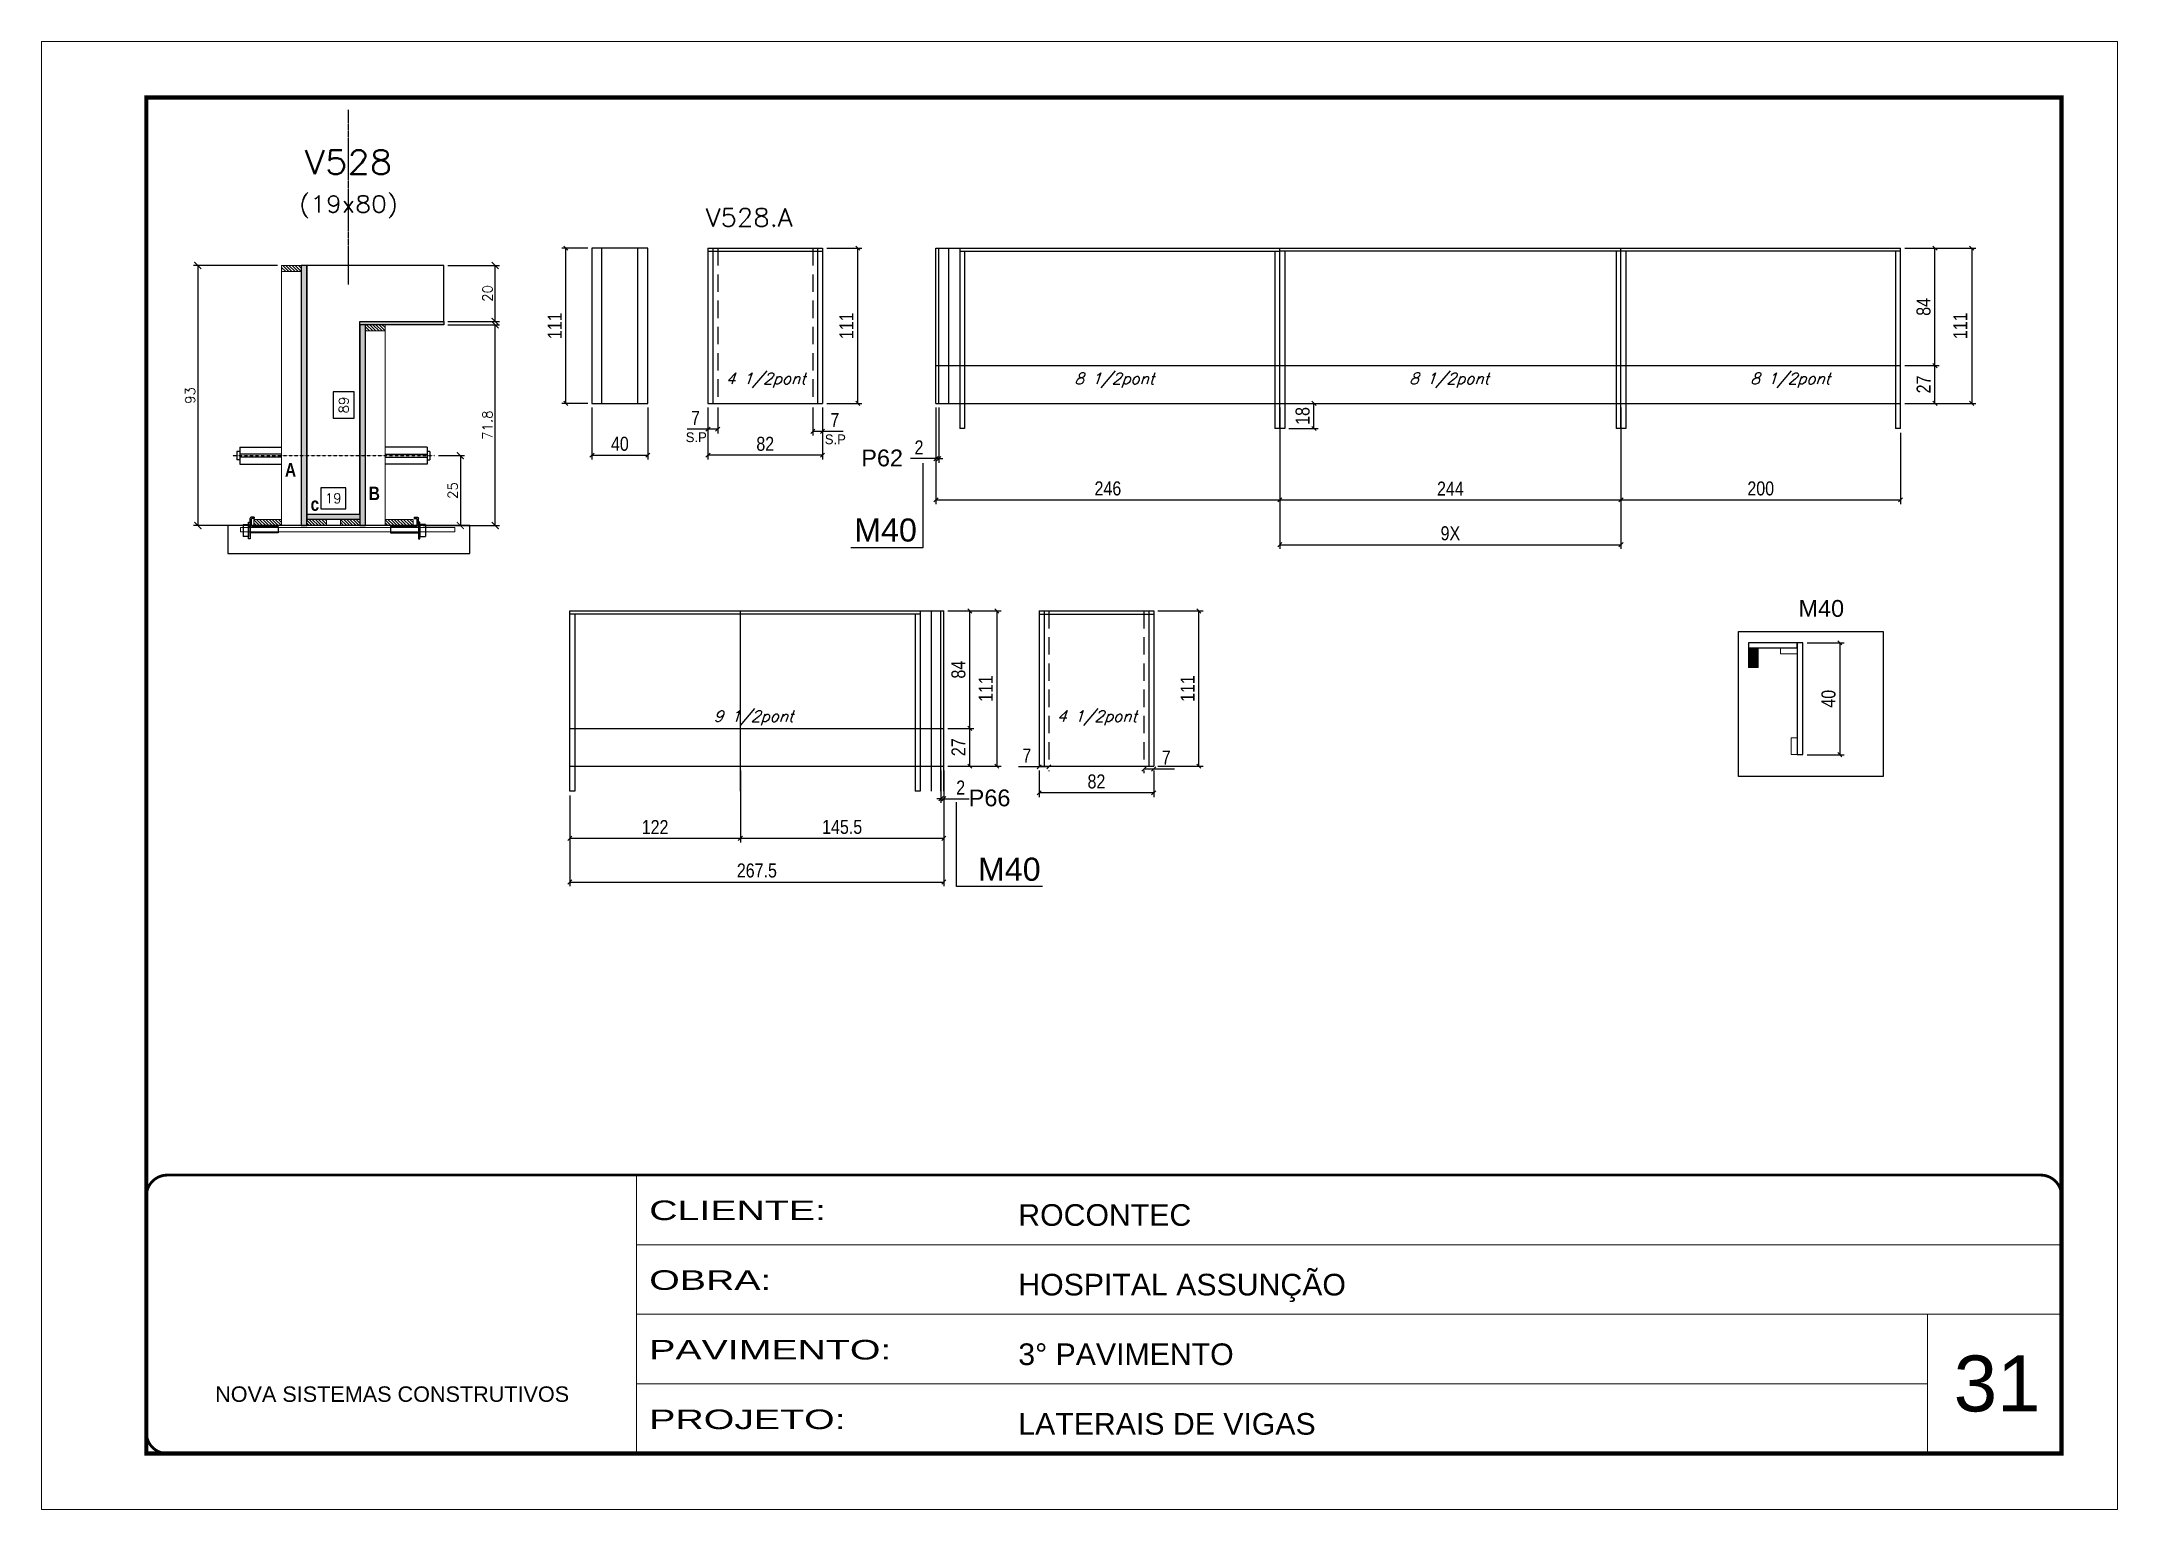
# Model space of a CAD drawing. Extents: x -21493 to -15213, y -12134 to 11887.
# Drawn here: x -18296 to -16811, y 2797 to 3847 of the extents above; entities that cross this region are included whole.
import ezdxf
from ezdxf.enums import TextEntityAlignment as Align

# ---------------------------------------------------------------- set-up
doc = ezdxf.new("R2010")
doc.units = 0
for name, pattern in [('CONTINUO', [0]), ('DASHED', [0.75, 0.5, -0.25]), ('HIDDEN', [0.375, 0.25, -0.125])]:
    doc.linetypes.add(name, pattern=pattern)
for name, color, linetype in [('5', 5, 'Continuous'), ('barrote', 251, 'Continuous'), ('COTA', 241, 'Continuous'), ('Cota Seção (2x)', 4, 'Continuous'), ('detalhes', 4, 'Continuous'), ('NOMENCLATURA', 7, 'Continuous'), ('Painéis', 200, 'Continuous'), ('presilha', 1, 'Continuous'), ('SARR_2.2x7', 40, 'Continuous'), ('SARR_3.5x7', 81, 'Continuous'), ('TENSOR', 3, 'Continuous'), ('texto', 7, 'Continuous'), ('Texto de Titulo', 7, 'Continuous'), ('Texto Qtd Sarr', 242, 'Continuous')]:
    doc.layers.add(name, color=color, linetype=linetype)
for name, color, linetype, lineweight in [('CARIMBO', 255, 'Continuous', 9), ('CONCRETO', 251, 'Continuous', 25), ('Folhas', 255, 'Continuous', 9), ('Hachura', 251, 'Continuous', 9), ('Madeira', 126, 'Continuous', 18), ('Sarr 2.2x7', 40, 'Continuous', 9), ('SARRAFO DE PRESSAO', 251, 'DASHED', 9), ('SCO-___-LAJ', 2, 'Continuous', 0), ('Texto Seção', 7, 'Continuous', 15)]:
    doc.layers.add(name, color=color, linetype=linetype, lineweight=lineweight)
doc.styles.add('ARIAL', font='arial.ttf')
doc.styles.add('COTA TECNICA', font='techl___.ttf', dxfattribs={"height": 10})
doc.styles.add('REGUA-120', font='ROMANS.shx', dxfattribs={"height": 15})
doc.styles.add('Romans', font='romans.shx')
doc.styles.add('ROMAS860', font='ROMAS860.SHX')
doc.styles.get("Standard").update_dxf_attribs({"font": 'arial.ttf'})
doc.styles.add('TECNICA', font='techb___.ttf', dxfattribs={"height": 10})
doc.styles.add('Tecnologia', font='')
doc.styles.get('Tecnologia').set_extended_font_data('Forgotten Futurist')
doc.dimstyles.new('Cota Seção (2x)', dxfattribs={"dimtxt": 7, "dimasz": 5, "dimexe": 3, "dimexo": 3, "dimgap": 2, "dimtad": 3, "dimdec": 1, "dimlfac": 0.5, "dimzin": 12, "dimdsep": 46, "dimtxsty": 'Romans', "dimblk": 'ARCHTICK', "dimcen": 0, "dimclrd": 4, "dimclre": 4, "dimclrt": 1, "dimadec": 1, "dimazin": 3, "dimtfac": 1, "dimtdec": 1, "dimtmove": 0, "dimatfit": 3, "dimldrblk": 'OBLIQUE', "dimfxl": 1, "dimtolj": 1, "dimtzin": 12, "dimarcsym": 0})
doc.dimstyles.new('Cota Seção interna', dxfattribs={"dimtxt": 7, "dimasz": 6, "dimexe": 0.18, "dimexo": 2, "dimgap": -4, "dimtad": 3, "dimdec": 1, "dimlfac": 0.5, "dimzin": 12, "dimdsep": 46, "dimtxsty": 'Romans', "dimblk": 'ARCHTICK', "dimcen": 0.09, "dimse1": 1, "dimse2": 1, "dimsd1": 1, "dimsd2": 1, "dimclrd": 180, "dimclre": 5, "dimclrt": 1, "dimadec": 0, "dimazin": 3, "dimtfac": 1, "dimtdec": 1, "dimtofl": 0, "dimtmove": 0, "dimatfit": 3, "dimldrblk": 'ARCHTICK', "dimfxl": 1, "dimtolj": 1, "dimtzin": 0, "dimarcsym": 0})
doc.dimstyles.new('PAINEL', dxfattribs={"dimtxt": 10, "dimasz": 3, "dimexe": 3, "dimexo": 3, "dimgap": 3, "dimtad": 1, "dimdec": 1, "dimzin": 12, "dimdsep": 46, "dimtxsty": 'COTA TECNICA', "dimblk1": 'OBLIQUE', "dimblk2": 'OBLIQUE', "dimsah": 1, "dimcen": 0.9, "dimclrd": 4, "dimclre": 4, "dimclrt": 240, "dimadec": 1, "dimazin": 3, "dimtfac": 1, "dimtdec": 1, "dimtmove": 0, "dimatfit": 3, "dimfxl": 1, "dimtolj": 1, "dimtzin": 12, "dimarcsym": 0})

msp = doc.modelspace()

# ---------------------------------------------------------------- texts
at = {"layer": '5', "linetype": 'Continuous'}
for s, p in [('P62', (-17709.99, 3543.35)), ('P66', (-17633.16, 3300.18))]:
    msp.add_text(s, height=12, rotation=0.00004, dxfattribs=at).set_placement(p)
at = {"layer": '5', "color": 7, "linetype": 'Continuous'}
msp.add_text('M40', height=12, rotation=359.99996, dxfattribs=at).set_placement((-17039.58, 3435.74))
at = {"layer": 'CARIMBO', "style": 'ARIAL'}
msp.add_text('31', height=40, dxfattribs=at).set_placement((-16928.55, 2867.35))
at = {"layer": 'detalhes', "style": 'TECNICA'}
for s, p in [('A', (-18122.26, 3536.05)), ('B', (-18062.3, 3519.21)), ('c', (-18103.93, 3511.52))]:
    msp.add_text(s, height=9.6, rotation=360, dxfattribs=at).set_placement(p)
at = {"layer": 'NOMENCLATURA', "linetype": 'Continuous'}
for rotation, p in [(360, (-17715.07, 3489.54)), (0, (-17626.54, 3246.94))]:
    msp.add_text('M40', height=16.5, rotation=rotation, dxfattribs=at).set_placement(p)
at = {"layer": 'texto', "color": 2, "char_height": 8, "attachment_point": 5, "style": 'Romans'}
for s, insert in [('{\\Q19;\\C256;4 1/2pont}', (-17778.38, 3604.84)), ('{\\Q19;\\C256;8 1/2pont}', (-17529, 3604.84)), ('{\\Q19;\\C256;8 1/2pont}', (-17289.51, 3604.84)), ('{\\Q19;\\C256;8 1/2pont}', (-17045.51, 3604.84)), ('{\\Q19;\\C256;9 1/2pont}', (-17787.1, 3363.35)), ('{\\Q19;\\C256;4 1/2pont}', (-17541.43, 3363.35))]:
    msp.add_mtext(s, dxfattribs=dict(at, insert=insert))
at = {"layer": 'texto', "color": 4, "char_height": 7, "attachment_point": 5, "style": 'ROMAS860'}
for insert in [(-17828.04, 3564.13), (-17728.56, 3562.63)]:
    msp.add_mtext('S.P', dxfattribs=dict(at, insert=insert))
at = {"layer": 'Texto Seção', "style": 'REGUA-120', "width": 1.05}
msp.add_text('V528.A', height=13, dxfattribs=at).set_placement((-17821.2, 3714.88))

# ---------------------------------------------------------------- blocks, each defined once
blk = doc.blocks.new('_Oblique')
at = {"color": 0, "linetype": 'ByBlock', "lineweight": -2}
blk.add_line((-0.5, -0.5), (0.5, 0.5), dxfattribs=at)
blk = doc.blocks.new('*D1730')
at = {"layer": 'COTA', "color": 4, "lineweight": -2, "ltscale": 25, "transparency": 16777216}
for p, q in [((-17656.6, 3585.4), (-17656.6, 3516.4)), ((-17410.6, 3567.4), (-17410.6, 3516.4)), ((-17656.6, 3519.4), (-17410.6, 3519.4))]:
    blk.add_line(p, q, dxfattribs=at)
at = {"layer": 'Defpoints', "color": 0, "ltscale": 25, "transparency": 16777216}
for p in [(-17656.6, 3588.4), (-17410.6, 3570.4), (-17410.6, 3519.4)]:
    blk.add_point(p, dxfattribs=at)
at = {"layer": 'COTA', "color": 4, "lineweight": -2, "ltscale": 25, "transparency": 16777216, "xscale": 3, "yscale": 3, "zscale": 3, "rotation": 180}
blk.add_blockref('_Oblique', (-17656.6, 3519.4), dxfattribs=at)
at = {"layer": 'COTA', "color": 4, "lineweight": -2, "ltscale": 25, "transparency": 16777216, "xscale": 3, "yscale": 3, "zscale": 3}
blk.add_blockref('_Oblique', (-17410.6, 3519.4), dxfattribs=at)
at = {"layer": 'COTA', "color": 240, "ltscale": 25, "transparency": 16777216, "insert": (-17533.6, 3527.5), "char_height": 10, "attachment_point": 5, "style": 'COTA TECNICA'}
blk.add_mtext('\\A1;246', dxfattribs=at)
blk = doc.blocks.new('*D1731')
at = {"layer": 'COTA', "color": 4, "lineweight": -2, "ltscale": 25, "transparency": 16777216}
for p, q in [((-17410.6, 3585.4), (-17410.6, 3516.4)), ((-17166.6, 3567.4), (-17166.6, 3516.4)), ((-17410.6, 3519.4), (-17166.6, 3519.4))]:
    blk.add_line(p, q, dxfattribs=at)
at = {"layer": 'Defpoints', "color": 0, "ltscale": 25, "transparency": 16777216}
for p in [(-17410.6, 3588.4), (-17166.6, 3570.4), (-17166.6, 3519.4)]:
    blk.add_point(p, dxfattribs=at)
at = {"layer": 'COTA', "color": 4, "lineweight": -2, "ltscale": 25, "transparency": 16777216, "xscale": 3, "yscale": 3, "zscale": 3, "rotation": 180}
blk.add_blockref('_Oblique', (-17410.6, 3519.4), dxfattribs=at)
at = {"layer": 'COTA', "color": 4, "lineweight": -2, "ltscale": 25, "transparency": 16777216, "xscale": 3, "yscale": 3, "zscale": 3}
blk.add_blockref('_Oblique', (-17166.6, 3519.4), dxfattribs=at)
at = {"layer": 'COTA', "color": 240, "ltscale": 25, "transparency": 16777216, "insert": (-17288.6, 3527.4), "char_height": 10, "attachment_point": 5, "style": 'COTA TECNICA'}
blk.add_mtext('\\A1;244', dxfattribs=at)
blk = doc.blocks.new('*D1732')
at = {"layer": 'COTA', "color": 4, "lineweight": -2, "ltscale": 25, "transparency": 16777216}
for p, q in [((-17648, 3439.9), (-17610, 3439.9)), ((-17613, 3439.9), (-17613, 3328.9)), ((-17648, 3328.9), (-17610, 3328.9))]:
    blk.add_line(p, q, dxfattribs=at)
at = {"layer": 'Defpoints', "color": 0, "ltscale": 25, "transparency": 16777216}
for p in [(-17651, 3439.9), (-17651, 3328.9), (-17613, 3328.9)]:
    blk.add_point(p, dxfattribs=at)
at = {"layer": 'COTA', "color": 4, "lineweight": -2, "ltscale": 25, "transparency": 16777216, "xscale": 3, "yscale": 3, "zscale": 3}
for p, rotation in [((-17613, 3439.9), 90), ((-17613, 3328.9), 270)]:
    blk.add_blockref('_Oblique', p, dxfattribs=dict(at, rotation=rotation))
at = {"layer": 'COTA', "color": 240, "ltscale": 25, "transparency": 16777216, "insert": (-17621, 3384.4), "char_height": 10, "attachment_point": 5, "rotation": 90, "style": 'COTA TECNICA'}
blk.add_mtext('\\A1;111', dxfattribs=at)
blk = doc.blocks.new('*D1340')
at = {"layer": 'COTA', "color": 4, "lineweight": -2, "ltscale": 25, "transparency": 16777216}
for p, q in [((-17410.6, 3585.4), (-17410.6, 3484.3)), ((-17166.6, 3585.4), (-17166.6, 3484.3)), ((-17410.6, 3487.3), (-17166.6, 3487.3))]:
    blk.add_line(p, q, dxfattribs=at)
at = {"layer": 'Defpoints', "color": 0, "ltscale": 25, "transparency": 16777216}
for p in [(-17410.6, 3588.4), (-17166.6, 3588.4), (-17166.6, 3487.3)]:
    blk.add_point(p, dxfattribs=at)
at = {"layer": 'COTA', "color": 4, "lineweight": -2, "ltscale": 25, "transparency": 16777216, "xscale": 3, "yscale": 3, "zscale": 3, "rotation": 180}
blk.add_blockref('_Oblique', (-17410.6, 3487.3), dxfattribs=at)
at = {"layer": 'COTA', "color": 4, "lineweight": -2, "ltscale": 25, "transparency": 16777216, "xscale": 3, "yscale": 3, "zscale": 3}
blk.add_blockref('_Oblique', (-17166.6, 3487.3), dxfattribs=at)
at = {"layer": 'COTA', "color": 240, "ltscale": 25, "transparency": 16777216, "insert": (-17288.6, 3495.4), "char_height": 10, "attachment_point": 5, "style": 'COTA TECNICA'}
blk.add_mtext('\\A1;9X', dxfattribs=at)
blk = doc.blocks.new('*D1341')
at = {"layer": 'COTA', "color": 4, "lineweight": -2, "ltscale": 25, "transparency": 16777216}
for p, q in [((-17651, 3325.9), (-17651, 3243)), ((-17918.5, 3307.9), (-17918.5, 3243)), ((-17918.5, 3246), (-17651, 3246))]:
    blk.add_line(p, q, dxfattribs=at)
at = {"layer": 'Defpoints', "color": 0, "ltscale": 25, "transparency": 16777216}
for p in [(-17651, 3328.9), (-17918.5, 3310.9), (-17651, 3246)]:
    blk.add_point(p, dxfattribs=at)
at = {"layer": 'COTA', "color": 4, "lineweight": -2, "ltscale": 25, "transparency": 16777216, "xscale": 3, "yscale": 3, "zscale": 3, "rotation": 180}
blk.add_blockref('_Oblique', (-17918.5, 3246), dxfattribs=at)
at = {"layer": 'COTA', "color": 4, "lineweight": -2, "ltscale": 25, "transparency": 16777216, "xscale": 3, "yscale": 3, "zscale": 3}
blk.add_blockref('_Oblique', (-17651, 3246), dxfattribs=at)
at = {"layer": 'COTA', "color": 240, "ltscale": 25, "transparency": 16777216, "insert": (-17784.7, 3254.2), "char_height": 10, "attachment_point": 5, "style": 'COTA TECNICA'}
blk.add_mtext('\\A1;267.5', dxfattribs=at)
blk = doc.blocks.new('*D1342')
at = {"layer": 'COTA', "color": 4, "lineweight": -2, "ltscale": 25, "transparency": 16777216}
for p, q in [((-17796.5, 3325.9), (-17796.5, 3274.3)), ((-17918.5, 3307.9), (-17918.5, 3274.3)), ((-17918.5, 3277.3), (-17796.5, 3277.3))]:
    blk.add_line(p, q, dxfattribs=at)
at = {"layer": 'Defpoints', "color": 0, "ltscale": 25, "transparency": 16777216}
for p in [(-17796.5, 3328.9), (-17918.5, 3310.9), (-17796.5, 3277.3)]:
    blk.add_point(p, dxfattribs=at)
at = {"layer": 'COTA', "color": 4, "lineweight": -2, "ltscale": 25, "transparency": 16777216, "xscale": 3, "yscale": 3, "zscale": 3, "rotation": 180}
blk.add_blockref('_Oblique', (-17918.5, 3277.3), dxfattribs=at)
at = {"layer": 'COTA', "color": 4, "lineweight": -2, "ltscale": 25, "transparency": 16777216, "xscale": 3, "yscale": 3, "zscale": 3}
blk.add_blockref('_Oblique', (-17796.5, 3277.3), dxfattribs=at)
at = {"layer": 'COTA', "color": 240, "ltscale": 25, "transparency": 16777216, "insert": (-17857.5, 3285.3), "char_height": 10, "attachment_point": 5, "style": 'COTA TECNICA'}
blk.add_mtext('\\A1;122', dxfattribs=at)
blk = doc.blocks.new('*D1343')
at = {"layer": 'COTA', "color": 4, "lineweight": -2, "ltscale": 25, "transparency": 16777216}
for p, q in [((-17796.5, 3325.9), (-17796.5, 3274.3)), ((-17651, 3325.9), (-17651, 3274.3)), ((-17796.5, 3277.3), (-17651, 3277.3))]:
    blk.add_line(p, q, dxfattribs=at)
at = {"layer": 'Defpoints', "color": 0, "ltscale": 25, "transparency": 16777216}
for p in [(-17796.5, 3328.9), (-17651, 3328.9), (-17651, 3277.3)]:
    blk.add_point(p, dxfattribs=at)
at = {"layer": 'COTA', "color": 4, "lineweight": -2, "ltscale": 25, "transparency": 16777216, "xscale": 3, "yscale": 3, "zscale": 3, "rotation": 180}
blk.add_blockref('_Oblique', (-17796.5, 3277.3), dxfattribs=at)
at = {"layer": 'COTA', "color": 4, "lineweight": -2, "ltscale": 25, "transparency": 16777216, "xscale": 3, "yscale": 3, "zscale": 3}
blk.add_blockref('_Oblique', (-17651, 3277.3), dxfattribs=at)
at = {"layer": 'COTA', "color": 240, "ltscale": 25, "transparency": 16777216, "insert": (-17723.7, 3285.4), "char_height": 10, "attachment_point": 5, "style": 'COTA TECNICA'}
blk.add_mtext('\\A1;145.5', dxfattribs=at)
blk = doc.blocks.new('titulo1')
at = {"layer": 'Defpoints', "color": 252, "linetype": 'HIDDEN', "ltscale": 2}
blk.add_line((0, 0), (0, 125), dxfattribs=at)
at = {"layer": 'Defpoints', "style": 'Romans', "oblique": 15}
blk.add_attdef('FOLHA', text='', height=10, dxfattribs=at).set_placement((0, 15.6), align=Align.MIDDLE_CENTER)
at = {"layer": 'Texto Qtd Sarr', "color": 3, "style": 'Romans', "oblique": 15}
for tag, height, p in [('TITULO', 17, (0, 71.4)), ('SEÇÃO', 12, (0, 41.5))]:
    blk.add_attdef(tag, text='', height=height, dxfattribs=at).set_placement(p, align=Align.MIDDLE_CENTER)
blk = doc.blocks.new('_ArchTick')
at = {"color": 0, "linetype": 'ByBlock', "const_width": 0.15}
blk.add_lwpolyline([(-0.5, -0.5), (0.5, 0.5)], dxfattribs=at)
blk = doc.blocks.new('*D1344')
at = {"layer": 'COTA', "color": 4, "lineweight": -2, "transparency": 16777216}
for p, q in [((-18005.7, 3644.6), (-17968.9, 3644.6)), ((-17971.9, 3501), (-17971.9, 3644.6)), ((-18023.3, 3501), (-17968.9, 3501))]:
    blk.add_line(p, q, dxfattribs=at)
at = {"layer": 'Defpoints', "color": 0, "transparency": 16777216}
for p in [(-18008.7, 3644.6), (-17971.9, 3644.6), (-18026.3, 3501)]:
    blk.add_point(p, dxfattribs=at)
at = {"layer": 'COTA', "color": 4, "lineweight": -2, "transparency": 16777216, "xscale": 5, "yscale": 5, "zscale": 5}
for p, rotation in [((-17971.9, 3644.6), 90), ((-17971.9, 3501), 270)]:
    blk.add_blockref('_ArchTick', p, dxfattribs=dict(at, rotation=rotation))
at = {"layer": 'COTA', "color": 1, "transparency": 16777216, "insert": (-17977.4, 3572.8), "char_height": 7, "attachment_point": 5, "rotation": 90, "style": 'Romans'}
blk.add_mtext('\\A1;71.8', dxfattribs=at)
blk = doc.blocks.new('*D1345')
at = {"layer": 'COTA', "color": 4, "lineweight": -2, "transparency": 16777216}
for p, q in [((-18005.7, 3687), (-17968.9, 3687)), ((-17971.9, 3647), (-17971.9, 3687)), ((-18005.7, 3647), (-17968.9, 3647))]:
    blk.add_line(p, q, dxfattribs=at)
at = {"layer": 'Defpoints', "color": 0, "transparency": 16777216}
for p in [(-18008.7, 3687), (-17971.9, 3687), (-18008.7, 3647)]:
    blk.add_point(p, dxfattribs=at)
at = {"layer": 'COTA', "color": 4, "lineweight": -2, "transparency": 16777216, "xscale": 5, "yscale": 5, "zscale": 5}
for p, rotation in [((-17971.9, 3687), 90), ((-17971.9, 3647), 270)]:
    blk.add_blockref('_ArchTick', p, dxfattribs=dict(at, rotation=rotation))
at = {"layer": 'COTA', "color": 1, "transparency": 16777216, "insert": (-17977.4, 3667), "char_height": 7, "attachment_point": 5, "rotation": 90, "style": 'Romans'}
blk.add_mtext('\\A1;20', dxfattribs=at)
blk = doc.blocks.new('*D1346')
at = {"layer": 'Cota Seção (2x)', "color": 180, "lineweight": -2, "transparency": 16777216}
for p, q in [((-18072.7, 3596.7), (-18087.7, 3596.7)), ((-18087.7, 3596.7), (-18087.7, 3577.7)), ((-18072.7, 3577.7), (-18072.7, 3596.7)), ((-18087.7, 3577.7), (-18072.7, 3577.7))]:
    blk.add_line(p, q, dxfattribs=at)
at = {"layer": 'Defpoints', "color": 0, "transparency": 16777216}
for p in [(-18068.7, 3687), (-18068.7, 3687), (-18068.7, 3509)]:
    blk.add_point(p, dxfattribs=at)
at = {"layer": 'Cota Seção (2x)', "color": 1, "transparency": 16777216, "insert": (-18080.2, 3587.2), "char_height": 7, "attachment_point": 5, "rotation": 90, "style": 'Romans'}
blk.add_mtext('\\A1;89', dxfattribs=at)
blk = doc.blocks.new('PRESILHA METÁLICA 1')
at = {"layer": 'presilha'}
for p, q in [((0, 13), (6, 13)), ((0, 13), (0, 0)), ((6, 0), (0, 0)), ((6, 15.5), (7.5, 15.5)), ((6, -2.5), (6, 15.5)), ((6, 13), (6, 0)), ((7.5, 10.6), (7.5, 19.9)), ((7.5, 15.5), (7.5, -2.5)), ((37.5, 4.1), (7.5, 4.1)), ((12, 21), (8.6, 21)), ((9, 11.6), (9, 18.9)), ((12, 19.5), (9.6, 19.5)), ((37.5, 11), (9.6, 11)), ((12, 21), (12, 19.5)), ((37.5, 11), (37.5, 4.1)), ((7.5, -2.5), (6, -2.5))]:
    blk.add_line(p, q, dxfattribs=at)
for centre, radius, start, end in [((8.6, 19.9), 1.14, 90, 180), ((9.6, 18.9), 0.57, 90, 180), ((9.6, 11.6), 0.57, 180, 270)]:
    blk.add_arc(centre, radius, start, end, dxfattribs=at)
blk = doc.blocks.new('*D1347')
at = {"layer": 'Cota Seção (2x)', "color": 180, "lineweight": -2, "transparency": 16777216}
for p, q in [((-18078.7, 3528), (-18096.7, 3528)), ((-18096.7, 3528), (-18096.7, 3513)), ((-18078.7, 3513), (-18078.7, 3528)), ((-18096.7, 3513), (-18078.7, 3513))]:
    blk.add_line(p, q, dxfattribs=at)
at = {"layer": 'Defpoints', "color": 0, "transparency": 16777216}
for p in [(-18068.7, 3509), (-18106.7, 3501), (-18068.7, 3501)]:
    blk.add_point(p, dxfattribs=at)
at = {"layer": 'Cota Seção (2x)', "color": 1, "transparency": 16777216, "insert": (-18087.7, 3520.5), "char_height": 7, "attachment_point": 5, "style": 'Romans'}
blk.add_mtext('\\A1;19', dxfattribs=at)
blk = doc.blocks.new('*D1348')
at = {"layer": 'COTA', "color": 4, "lineweight": -2, "transparency": 16777216}
for p, q in [((-18127.7, 3687), (-18187.6, 3687)), ((-18184.6, 3687), (-18184.6, 3501)), ((-18127.7, 3501), (-18187.6, 3501))]:
    blk.add_line(p, q, dxfattribs=at)
at = {"layer": 'Defpoints', "color": 0, "transparency": 16777216}
for p in [(-18124.7, 3687), (-18184.6, 3501), (-18124.7, 3501)]:
    blk.add_point(p, dxfattribs=at)
at = {"layer": 'COTA', "color": 4, "lineweight": -2, "transparency": 16777216, "xscale": 5, "yscale": 5, "zscale": 5}
for p, rotation in [((-18184.6, 3687), 90), ((-18184.6, 3501), 270)]:
    blk.add_blockref('_ArchTick', p, dxfattribs=dict(at, rotation=rotation))
at = {"layer": 'COTA', "color": 1, "transparency": 16777216, "insert": (-18190.1, 3594), "char_height": 7, "attachment_point": 5, "rotation": 90, "style": 'Romans'}
blk.add_mtext('\\A1;93', dxfattribs=at)
blk = doc.blocks.new('*D1349')
at = {"layer": 'COTA', "color": 4, "lineweight": -2, "transparency": 16777216}
for p, q in [((-18012.4, 3551), (-17993.8, 3551)), ((-17996.8, 3551), (-17996.8, 3501)), ((-18012.4, 3501), (-17993.8, 3501))]:
    blk.add_line(p, q, dxfattribs=at)
at = {"layer": 'Defpoints', "color": 0, "transparency": 16777216}
for p in [(-18015.4, 3551), (-18015.4, 3501), (-17996.8, 3501)]:
    blk.add_point(p, dxfattribs=at)
at = {"layer": 'COTA', "color": 4, "lineweight": -2, "transparency": 16777216, "xscale": 5, "yscale": 5, "zscale": 5}
for p, rotation in [((-17996.8, 3551), 90), ((-17996.8, 3501), 270)]:
    blk.add_blockref('_ArchTick', p, dxfattribs=dict(at, rotation=rotation))
at = {"layer": 'COTA', "color": 1, "transparency": 16777216, "insert": (-18002.3, 3526), "char_height": 7, "attachment_point": 5, "rotation": 90, "style": 'Romans'}
blk.add_mtext('\\A1;25', dxfattribs=at)
blk = doc.blocks.new('*D1350')
at = {"layer": 'COTA', "color": 4, "lineweight": -2, "ltscale": 25, "transparency": 16777216}
for p, q in [((-17653, 3325.9), (-17653, 3302.6)), ((-17651, 3325.9), (-17651, 3302.6)), ((-17653, 3305.6), (-17656, 3305.6)), ((-17653, 3305.6), (-17651, 3305.6)), ((-17651, 3305.6), (-17632.9, 3305.6))]:
    blk.add_line(p, q, dxfattribs=at)
at = {"layer": 'Defpoints', "color": 0, "ltscale": 25, "transparency": 16777216}
for p in [(-17653, 3328.9), (-17651, 3328.9), (-17651, 3305.6)]:
    blk.add_point(p, dxfattribs=at)
at = {"layer": 'COTA', "color": 4, "lineweight": -2, "ltscale": 25, "transparency": 16777216, "xscale": 3, "yscale": 3, "zscale": 3}
blk.add_blockref('_Oblique', (-17653, 3305.6), dxfattribs=at)
at = {"layer": 'COTA', "color": 4, "lineweight": -2, "ltscale": 25, "transparency": 16777216, "xscale": 3, "yscale": 3, "zscale": 3, "rotation": 180}
blk.add_blockref('_Oblique', (-17651, 3305.6), dxfattribs=at)
at = {"layer": 'COTA', "color": 240, "ltscale": 25, "transparency": 16777216, "insert": (-17638.9, 3313.6), "char_height": 10, "attachment_point": 5, "style": 'COTA TECNICA'}
blk.add_mtext('\\A1;2', dxfattribs=at)
blk = doc.blocks.new('*D1733')
at = {"layer": 'Defpoints', "color": 0, "linetype": 'ByBlock', "transparency": 16777216}
for p in [(-17036.5, 3417.1), (-17036.5, 3337.1), (-17010, 3337.1)]:
    blk.add_point(p, dxfattribs=at)
at = {"layer": 'Sarr 2.2x7', "color": 4, "linetype": 'ByBlock', "lineweight": -2, "transparency": 16777216}
for p, q in [((-17033.5, 3417.1), (-17007, 3417.1)), ((-17010, 3417.1), (-17010, 3337.1)), ((-17033.5, 3337.1), (-17007, 3337.1))]:
    blk.add_line(p, q, dxfattribs=at)
at = {"layer": 'Sarr 2.2x7', "color": 4, "linetype": 'ByBlock', "lineweight": -2, "transparency": 16777216, "xscale": 3, "yscale": 3, "zscale": 3}
for p, rotation in [((-17010, 3417.1), 90), ((-17010, 3337.1), 270)]:
    blk.add_blockref('_Oblique', p, dxfattribs=dict(at, rotation=rotation))
at = {"layer": 'Sarr 2.2x7', "color": 240, "linetype": 'ByBlock', "transparency": 16777216, "insert": (-17018.1, 3377.1), "char_height": 10, "attachment_point": 5, "rotation": 90, "style": 'COTA TECNICA'}
blk.add_mtext('\\A1;40', dxfattribs=at)
blk = doc.blocks.new('*D1734')
at = {"layer": 'COTA', "color": 4, "lineweight": -2, "ltscale": 25, "transparency": 16777216}
for p, q in [((-17507.8, 3326.9), (-17500.8, 3326.9)), ((-17500.8, 3326.9), (-17486, 3326.9)), ((-17507.8, 3325.9), (-17507.8, 3323.9)), ((-17500.8, 3325.9), (-17500.8, 3323.9))]:
    blk.add_line(p, q, dxfattribs=at)
at = {"layer": 'Defpoints', "color": 0, "ltscale": 25, "transparency": 16777216}
for p in [(-17507.8, 3328.9), (-17500.8, 3328.9), (-17500.8, 3326.9)]:
    blk.add_point(p, dxfattribs=at)
at = {"layer": 'COTA', "color": 4, "lineweight": -2, "ltscale": 25, "transparency": 16777216, "xscale": 3, "yscale": 3, "zscale": 3, "rotation": 180}
blk.add_blockref('_Oblique', (-17507.8, 3326.9), dxfattribs=at)
at = {"layer": 'COTA', "color": 4, "lineweight": -2, "ltscale": 25, "transparency": 16777216, "xscale": 3, "yscale": 3, "zscale": 3}
blk.add_blockref('_Oblique', (-17500.8, 3326.9), dxfattribs=at)
at = {"layer": 'COTA', "color": 240, "ltscale": 25, "transparency": 16777216, "insert": (-17491.9, 3335), "char_height": 10, "attachment_point": 5, "style": 'COTA TECNICA'}
blk.add_mtext('\\A1;7', dxfattribs=at)
blk = doc.blocks.new('*D1735')
at = {"layer": 'COTA', "color": 4, "lineweight": -2, "ltscale": 25, "transparency": 16777216}
for p, q in [((-17582.8, 3328.4), (-17597.5, 3328.4)), ((-17575.8, 3328.4), (-17582.8, 3328.4)), ((-17582.8, 3325.9), (-17582.8, 3325.4)), ((-17575.8, 3325.9), (-17575.8, 3325.4))]:
    blk.add_line(p, q, dxfattribs=at)
at = {"layer": 'Defpoints', "color": 0, "ltscale": 25, "transparency": 16777216}
for p in [(-17582.8, 3328.9), (-17582.8, 3328.4), (-17575.8, 3328.9)]:
    blk.add_point(p, dxfattribs=at)
at = {"layer": 'COTA', "color": 4, "lineweight": -2, "ltscale": 25, "transparency": 16777216, "xscale": 3, "yscale": 3, "zscale": 3, "rotation": 180}
blk.add_blockref('_Oblique', (-17582.8, 3328.4), dxfattribs=at)
at = {"layer": 'COTA', "color": 4, "lineweight": -2, "ltscale": 25, "transparency": 16777216, "xscale": 3, "yscale": 3, "zscale": 3}
blk.add_blockref('_Oblique', (-17575.8, 3328.4), dxfattribs=at)
at = {"layer": 'COTA', "color": 240, "ltscale": 25, "transparency": 16777216, "insert": (-17591.6, 3336.5), "char_height": 10, "attachment_point": 5, "style": 'COTA TECNICA'}
blk.add_mtext('\\A1;7', dxfattribs=at)
blk = doc.blocks.new('*D1670')
at = {"layer": 'COTA', "color": 4, "lineweight": -2, "ltscale": 25, "transparency": 16777216}
for p, q in [((-17582.8, 3325.9), (-17582.8, 3306.8)), ((-17500.8, 3325.9), (-17500.8, 3306.8)), ((-17500.8, 3309.8), (-17582.8, 3309.8))]:
    blk.add_line(p, q, dxfattribs=at)
at = {"layer": 'Defpoints', "color": 0, "ltscale": 25, "transparency": 16777216}
for p in [(-17582.8, 3328.9), (-17500.8, 3328.9), (-17582.8, 3309.8)]:
    blk.add_point(p, dxfattribs=at)
at = {"layer": 'COTA', "color": 4, "lineweight": -2, "ltscale": 25, "transparency": 16777216, "xscale": 3, "yscale": 3, "zscale": 3, "rotation": 180}
blk.add_blockref('_Oblique', (-17582.8, 3309.8), dxfattribs=at)
at = {"layer": 'COTA', "color": 4, "lineweight": -2, "ltscale": 25, "transparency": 16777216, "xscale": 3, "yscale": 3, "zscale": 3}
blk.add_blockref('_Oblique', (-17500.8, 3309.8), dxfattribs=at)
at = {"layer": 'COTA', "color": 240, "ltscale": 25, "transparency": 16777216, "insert": (-17541.8, 3317.9), "char_height": 10, "attachment_point": 5, "style": 'COTA TECNICA'}
blk.add_mtext('\\A1;82', dxfattribs=at)
blk = doc.blocks.new('*D1671')
at = {"layer": 'COTA', "color": 4, "lineweight": -2, "ltscale": 25, "transparency": 16777216}
for p, q in [((-17497.8, 3439.9), (-17465.5, 3439.9)), ((-17468.5, 3328.9), (-17468.5, 3439.9)), ((-17497.8, 3328.9), (-17465.5, 3328.9))]:
    blk.add_line(p, q, dxfattribs=at)
at = {"layer": 'Defpoints', "color": 0, "ltscale": 25, "transparency": 16777216}
for p in [(-17500.8, 3439.9), (-17468.5, 3439.9), (-17500.8, 3328.9)]:
    blk.add_point(p, dxfattribs=at)
at = {"layer": 'COTA', "color": 4, "lineweight": -2, "ltscale": 25, "transparency": 16777216, "xscale": 3, "yscale": 3, "zscale": 3}
for p, rotation in [((-17468.5, 3439.9), 90), ((-17468.5, 3328.9), 270)]:
    blk.add_blockref('_Oblique', p, dxfattribs=dict(at, rotation=rotation))
at = {"layer": 'COTA', "color": 240, "ltscale": 25, "transparency": 16777216, "insert": (-17476.6, 3384.4), "char_height": 10, "attachment_point": 5, "rotation": 90, "style": 'COTA TECNICA'}
blk.add_mtext('\\A1;111', dxfattribs=at)
blk = doc.blocks.new('*D1672')
at = {"layer": 'COTA', "color": 4, "lineweight": -2, "ltscale": 25, "transparency": 16777216}
for p, q in [((-17744.7, 3585.4), (-17744.7, 3565.4)), ((-17737.7, 3585.4), (-17737.7, 3565.4)), ((-17744.7, 3568.4), (-17737.7, 3568.4)), ((-17737.7, 3568.4), (-17723, 3568.4))]:
    blk.add_line(p, q, dxfattribs=at)
at = {"layer": 'Defpoints', "color": 0, "ltscale": 25, "transparency": 16777216}
for p in [(-17744.7, 3588.4), (-17737.7, 3588.4), (-17737.7, 3568.4)]:
    blk.add_point(p, dxfattribs=at)
at = {"layer": 'COTA', "color": 4, "lineweight": -2, "ltscale": 25, "transparency": 16777216, "xscale": 3, "yscale": 3, "zscale": 3, "rotation": 180}
blk.add_blockref('_Oblique', (-17744.7, 3568.4), dxfattribs=at)
at = {"layer": 'COTA', "color": 4, "lineweight": -2, "ltscale": 25, "transparency": 16777216, "xscale": 3, "yscale": 3, "zscale": 3}
blk.add_blockref('_Oblique', (-17737.7, 3568.4), dxfattribs=at)
at = {"layer": 'COTA', "color": 240, "ltscale": 25, "transparency": 16777216, "insert": (-17728.9, 3576.5), "char_height": 10, "attachment_point": 5, "style": 'COTA TECNICA'}
blk.add_mtext('\\A1;7', dxfattribs=at)
blk = doc.blocks.new('*D1673')
at = {"layer": 'COTA', "color": 4, "lineweight": -2, "ltscale": 25, "transparency": 16777216}
for p, q in [((-17819.7, 3585.4), (-17819.7, 3566.9)), ((-17812.7, 3585.4), (-17812.7, 3566.9)), ((-17819.7, 3569.9), (-17834.5, 3569.9)), ((-17812.7, 3569.9), (-17819.7, 3569.9))]:
    blk.add_line(p, q, dxfattribs=at)
at = {"layer": 'Defpoints', "color": 0, "ltscale": 25, "transparency": 16777216}
for p in [(-17819.7, 3588.4), (-17812.7, 3588.4), (-17819.7, 3569.9)]:
    blk.add_point(p, dxfattribs=at)
at = {"layer": 'COTA', "color": 4, "lineweight": -2, "ltscale": 25, "transparency": 16777216, "xscale": 3, "yscale": 3, "zscale": 3, "rotation": 180}
blk.add_blockref('_Oblique', (-17819.7, 3569.9), dxfattribs=at)
at = {"layer": 'COTA', "color": 4, "lineweight": -2, "ltscale": 25, "transparency": 16777216, "xscale": 3, "yscale": 3, "zscale": 3}
blk.add_blockref('_Oblique', (-17812.7, 3569.9), dxfattribs=at)
at = {"layer": 'COTA', "color": 240, "ltscale": 25, "transparency": 16777216, "insert": (-17828.6, 3578), "char_height": 10, "attachment_point": 5, "style": 'COTA TECNICA'}
blk.add_mtext('\\A1;7', dxfattribs=at)
blk = doc.blocks.new('*D1674')
at = {"layer": 'COTA', "color": 4, "lineweight": -2, "ltscale": 25, "transparency": 16777216}
for p, q in [((-17819.7, 3585.4), (-17819.7, 3548.3)), ((-17737.7, 3585.4), (-17737.7, 3548.3)), ((-17737.7, 3551.3), (-17819.7, 3551.3))]:
    blk.add_line(p, q, dxfattribs=at)
at = {"layer": 'Defpoints', "color": 0, "ltscale": 25, "transparency": 16777216}
for p in [(-17819.7, 3588.4), (-17737.7, 3588.4), (-17819.7, 3551.3)]:
    blk.add_point(p, dxfattribs=at)
at = {"layer": 'COTA', "color": 4, "lineweight": -2, "ltscale": 25, "transparency": 16777216, "xscale": 3, "yscale": 3, "zscale": 3, "rotation": 180}
blk.add_blockref('_Oblique', (-17819.7, 3551.3), dxfattribs=at)
at = {"layer": 'COTA', "color": 4, "lineweight": -2, "ltscale": 25, "transparency": 16777216, "xscale": 3, "yscale": 3, "zscale": 3}
blk.add_blockref('_Oblique', (-17737.7, 3551.3), dxfattribs=at)
at = {"layer": 'COTA', "color": 240, "ltscale": 25, "transparency": 16777216, "insert": (-17778.7, 3559.4), "char_height": 10, "attachment_point": 5, "style": 'COTA TECNICA'}
blk.add_mtext('\\A1;82', dxfattribs=at)
blk = doc.blocks.new('*D1675')
at = {"layer": 'COTA', "color": 4, "lineweight": -2, "ltscale": 25, "transparency": 16777216}
for p, q in [((-17734.7, 3699.4), (-17709.5, 3699.4)), ((-17712.5, 3588.4), (-17712.5, 3699.4)), ((-17734.7, 3588.4), (-17709.5, 3588.4))]:
    blk.add_line(p, q, dxfattribs=at)
at = {"layer": 'Defpoints', "color": 0, "ltscale": 25, "transparency": 16777216}
for p in [(-17737.7, 3699.4), (-17712.5, 3699.4), (-17737.7, 3588.4)]:
    blk.add_point(p, dxfattribs=at)
at = {"layer": 'COTA', "color": 4, "lineweight": -2, "ltscale": 25, "transparency": 16777216, "xscale": 3, "yscale": 3, "zscale": 3}
for p, rotation in [((-17712.5, 3699.4), 90), ((-17712.5, 3588.4), 270)]:
    blk.add_blockref('_Oblique', p, dxfattribs=dict(at, rotation=rotation))
at = {"layer": 'COTA', "color": 240, "ltscale": 25, "transparency": 16777216, "insert": (-17720.6, 3643.9), "char_height": 10, "attachment_point": 5, "rotation": 90, "style": 'COTA TECNICA'}
blk.add_mtext('\\A1;111', dxfattribs=at)
blk = doc.blocks.new('*D1676')
at = {"layer": 'COTA', "color": 4, "lineweight": -2, "ltscale": 25, "transparency": 16777216}
for p, q in [((-17656.6, 3585.4), (-17656.6, 3545.9)), ((-17654.6, 3585.4), (-17654.6, 3545.9)), ((-17656.6, 3548.9), (-17674.7, 3548.9)), ((-17654.6, 3548.9), (-17656.6, 3548.9)), ((-17654.6, 3548.9), (-17651.6, 3548.9))]:
    blk.add_line(p, q, dxfattribs=at)
at = {"layer": 'Defpoints', "color": 0, "ltscale": 25, "transparency": 16777216}
for p in [(-17656.6, 3588.4), (-17654.6, 3588.4), (-17656.6, 3548.9)]:
    blk.add_point(p, dxfattribs=at)
at = {"layer": 'COTA', "color": 4, "lineweight": -2, "ltscale": 25, "transparency": 16777216, "xscale": 3, "yscale": 3, "zscale": 3}
blk.add_blockref('_Oblique', (-17656.6, 3548.9), dxfattribs=at)
at = {"layer": 'COTA', "color": 4, "lineweight": -2, "ltscale": 25, "transparency": 16777216, "xscale": 3, "yscale": 3, "zscale": 3, "rotation": 180}
blk.add_blockref('_Oblique', (-17654.6, 3548.9), dxfattribs=at)
at = {"layer": 'COTA', "color": 240, "ltscale": 25, "transparency": 16777216, "insert": (-17668.7, 3556.9), "char_height": 10, "attachment_point": 5, "style": 'COTA TECNICA'}
blk.add_mtext('\\A1;2', dxfattribs=at)
blk = doc.blocks.new('*D1677')
at = {"layer": 'COTA', "color": 4, "lineweight": -2, "ltscale": 25, "transparency": 16777216}
for p, q in [((-17166.6, 3567.4), (-17166.6, 3516.4)), ((-16966.6, 3567.4), (-16966.6, 3516.4)), ((-17166.6, 3519.4), (-16966.6, 3519.4))]:
    blk.add_line(p, q, dxfattribs=at)
at = {"layer": 'Defpoints', "color": 0, "ltscale": 25, "transparency": 16777216}
for p in [(-17166.6, 3570.4), (-16966.6, 3570.4), (-16966.6, 3519.4)]:
    blk.add_point(p, dxfattribs=at)
at = {"layer": 'COTA', "color": 4, "lineweight": -2, "ltscale": 25, "transparency": 16777216, "xscale": 3, "yscale": 3, "zscale": 3, "rotation": 180}
blk.add_blockref('_Oblique', (-17166.6, 3519.4), dxfattribs=at)
at = {"layer": 'COTA', "color": 4, "lineweight": -2, "ltscale": 25, "transparency": 16777216, "xscale": 3, "yscale": 3, "zscale": 3}
blk.add_blockref('_Oblique', (-16966.6, 3519.4), dxfattribs=at)
at = {"layer": 'COTA', "color": 240, "ltscale": 25, "transparency": 16777216, "insert": (-17066.6, 3527.5), "char_height": 10, "attachment_point": 5, "style": 'COTA TECNICA'}
blk.add_mtext('\\A1;200', dxfattribs=at)
blk = doc.blocks.new('*D1331')
at = {"layer": 'COTA', "color": 4, "lineweight": -2, "ltscale": 25, "transparency": 16777216}
for p, q in [((-17902.7, 3585.4), (-17902.7, 3548.3)), ((-17862.7, 3585.4), (-17862.7, 3548.3)), ((-17902.7, 3551.3), (-17862.7, 3551.3))]:
    blk.add_line(p, q, dxfattribs=at)
at = {"layer": 'Defpoints', "color": 0, "ltscale": 25, "transparency": 16777216}
for p in [(-17902.7, 3588.4), (-17862.7, 3588.4), (-17862.7, 3551.3)]:
    blk.add_point(p, dxfattribs=at)
at = {"layer": 'COTA', "color": 4, "lineweight": -2, "ltscale": 25, "transparency": 16777216, "xscale": 3, "yscale": 3, "zscale": 3, "rotation": 180}
blk.add_blockref('_Oblique', (-17902.7, 3551.3), dxfattribs=at)
at = {"layer": 'COTA', "color": 4, "lineweight": -2, "ltscale": 25, "transparency": 16777216, "xscale": 3, "yscale": 3, "zscale": 3}
blk.add_blockref('_Oblique', (-17862.7, 3551.3), dxfattribs=at)
at = {"layer": 'COTA', "color": 240, "ltscale": 25, "transparency": 16777216, "insert": (-17882.7, 3559.4), "char_height": 10, "attachment_point": 5, "style": 'COTA TECNICA'}
blk.add_mtext('\\A1;40', dxfattribs=at)
blk = doc.blocks.new('*D1332')
at = {"layer": 'COTA', "color": 4, "lineweight": -2, "ltscale": 25, "transparency": 16777216}
for p, q in [((-17905.7, 3699.4), (-17924.3, 3699.4)), ((-17921.3, 3588.4), (-17921.3, 3699.4)), ((-17905.7, 3588.4), (-17924.3, 3588.4))]:
    blk.add_line(p, q, dxfattribs=at)
at = {"layer": 'Defpoints', "color": 0, "ltscale": 25, "transparency": 16777216}
for p in [(-17921.3, 3699.4), (-17902.7, 3699.4), (-17902.7, 3588.4)]:
    blk.add_point(p, dxfattribs=at)
at = {"layer": 'COTA', "color": 4, "lineweight": -2, "ltscale": 25, "transparency": 16777216, "xscale": 3, "yscale": 3, "zscale": 3}
for p, rotation in [((-17921.3, 3699.4), 90), ((-17921.3, 3588.4), 270)]:
    blk.add_blockref('_Oblique', p, dxfattribs=dict(at, rotation=rotation))
at = {"layer": 'COTA', "color": 240, "ltscale": 25, "transparency": 16777216, "insert": (-17929.3, 3643.9), "char_height": 10, "attachment_point": 5, "rotation": 90, "style": 'COTA TECNICA'}
blk.add_mtext('\\A1;111', dxfattribs=at)
blk = doc.blocks.new('*D1678')
at = {"layer": 'COTA', "color": 4, "lineweight": -2, "ltscale": 25, "transparency": 16777216}
for p, q in [((-16963.6, 3699.4), (-16912.7, 3699.4)), ((-16915.7, 3699.4), (-16915.7, 3588.4)), ((-16963.6, 3588.4), (-16912.7, 3588.4))]:
    blk.add_line(p, q, dxfattribs=at)
at = {"layer": 'Defpoints', "color": 0, "ltscale": 25, "transparency": 16777216}
for p in [(-16966.6, 3699.4), (-16966.6, 3588.4), (-16915.7, 3588.4)]:
    blk.add_point(p, dxfattribs=at)
at = {"layer": 'COTA', "color": 4, "lineweight": -2, "ltscale": 25, "transparency": 16777216, "xscale": 3, "yscale": 3, "zscale": 3}
for p, rotation in [((-16915.7, 3699.4), 90), ((-16915.7, 3588.4), 270)]:
    blk.add_blockref('_Oblique', p, dxfattribs=dict(at, rotation=rotation))
at = {"layer": 'COTA', "color": 240, "ltscale": 25, "transparency": 16777216, "insert": (-16923.8, 3643.9), "char_height": 10, "attachment_point": 5, "rotation": 90, "style": 'COTA TECNICA'}
blk.add_mtext('\\A1;111', dxfattribs=at)
blk = doc.blocks.new('*D1711')
at = {"layer": 'COTA', "color": 4, "lineweight": -2, "ltscale": 25, "transparency": 16777216}
for p, q in [((-16963.6, 3615.4), (-16939, 3615.4)), ((-16942, 3588.4), (-16942, 3615.4)), ((-16963.6, 3588.4), (-16939, 3588.4))]:
    blk.add_line(p, q, dxfattribs=at)
at = {"layer": 'Defpoints', "color": 0, "ltscale": 25, "transparency": 16777216}
for p in [(-16966.6, 3615.4), (-16942, 3615.4), (-16966.6, 3588.4)]:
    blk.add_point(p, dxfattribs=at)
at = {"layer": 'COTA', "color": 4, "lineweight": -2, "ltscale": 25, "transparency": 16777216, "xscale": 3, "yscale": 3, "zscale": 3}
for p, rotation in [((-16942, 3615.4), 90), ((-16942, 3588.4), 270)]:
    blk.add_blockref('_Oblique', p, dxfattribs=dict(at, rotation=rotation))
at = {"layer": 'COTA', "color": 240, "ltscale": 25, "transparency": 16777216, "insert": (-16950.1, 3601.9), "char_height": 10, "attachment_point": 5, "rotation": 90, "style": 'COTA TECNICA'}
blk.add_mtext('\\A1;27', dxfattribs=at)
blk = doc.blocks.new('*D1712')
at = {"layer": 'COTA', "color": 4, "lineweight": -2, "ltscale": 25, "transparency": 16777216}
for p, q in [((-16963.6, 3699.4), (-16939, 3699.4)), ((-16942, 3615.4), (-16942, 3699.4)), ((-16963.6, 3615.4), (-16939, 3615.4))]:
    blk.add_line(p, q, dxfattribs=at)
at = {"layer": 'Defpoints', "color": 0, "ltscale": 25, "transparency": 16777216}
for p in [(-16966.6, 3699.4), (-16942, 3699.4), (-16966.6, 3615.4)]:
    blk.add_point(p, dxfattribs=at)
at = {"layer": 'COTA', "color": 4, "lineweight": -2, "ltscale": 25, "transparency": 16777216, "xscale": 3, "yscale": 3, "zscale": 3}
for p, rotation in [((-16942, 3699.4), 90), ((-16942, 3615.4), 270)]:
    blk.add_blockref('_Oblique', p, dxfattribs=dict(at, rotation=rotation))
at = {"layer": 'COTA', "color": 240, "ltscale": 25, "transparency": 16777216, "insert": (-16950.1, 3657.4), "char_height": 10, "attachment_point": 5, "rotation": 90, "style": 'COTA TECNICA'}
blk.add_mtext('\\A1;84', dxfattribs=at)
blk = doc.blocks.new('*D1339')
at = {"layer": 'COTA', "color": 4, "lineweight": -2, "ltscale": 25, "transparency": 16777216}
for p, q in [((-17648, 3355.9), (-17629.4, 3355.9)), ((-17632.4, 3328.9), (-17632.4, 3355.9)), ((-17648, 3328.9), (-17629.4, 3328.9))]:
    blk.add_line(p, q, dxfattribs=at)
at = {"layer": 'Defpoints', "color": 0, "ltscale": 25, "transparency": 16777216}
for p in [(-17651, 3355.9), (-17632.4, 3355.9), (-17651, 3328.9)]:
    blk.add_point(p, dxfattribs=at)
at = {"layer": 'COTA', "color": 4, "lineweight": -2, "ltscale": 25, "transparency": 16777216, "xscale": 3, "yscale": 3, "zscale": 3}
for p, rotation in [((-17632.4, 3355.9), 90), ((-17632.4, 3328.9), 270)]:
    blk.add_blockref('_Oblique', p, dxfattribs=dict(at, rotation=rotation))
at = {"layer": 'COTA', "color": 240, "ltscale": 25, "transparency": 16777216, "insert": (-17640.5, 3342.4), "char_height": 10, "attachment_point": 5, "rotation": 90, "style": 'COTA TECNICA'}
blk.add_mtext('\\A1;27', dxfattribs=at)
blk = doc.blocks.new('*D1713')
at = {"layer": 'COTA', "color": 4, "lineweight": -2, "ltscale": 25, "transparency": 16777216}
for p, q in [((-17648, 3439.9), (-17629.4, 3439.9)), ((-17632.4, 3355.9), (-17632.4, 3439.9)), ((-17648, 3355.9), (-17629.4, 3355.9))]:
    blk.add_line(p, q, dxfattribs=at)
at = {"layer": 'Defpoints', "color": 0, "ltscale": 25, "transparency": 16777216}
for p in [(-17651, 3439.9), (-17632.4, 3439.9), (-17651, 3355.9)]:
    blk.add_point(p, dxfattribs=at)
at = {"layer": 'COTA', "color": 4, "lineweight": -2, "ltscale": 25, "transparency": 16777216, "xscale": 3, "yscale": 3, "zscale": 3}
for p, rotation in [((-17632.4, 3439.9), 90), ((-17632.4, 3355.9), 270)]:
    blk.add_blockref('_Oblique', p, dxfattribs=dict(at, rotation=rotation))
at = {"layer": 'COTA', "color": 240, "ltscale": 25, "transparency": 16777216, "insert": (-17640.5, 3397.9), "char_height": 10, "attachment_point": 5, "rotation": 90, "style": 'COTA TECNICA'}
blk.add_mtext('\\A1;84', dxfattribs=at)
blk = doc.blocks.new('*D1714')
at = {"layer": 'COTA', "color": 4, "lineweight": -2, "ltscale": 25, "transparency": 16777216}
for p, q in [((-17404.1, 3588.4), (-17383.2, 3588.4)), ((-17386.2, 3570.4), (-17386.2, 3588.4)), ((-17404.1, 3570.4), (-17383.2, 3570.4))]:
    blk.add_line(p, q, dxfattribs=at)
at = {"layer": 'Defpoints', "color": 0, "ltscale": 25, "transparency": 16777216}
for p in [(-17407.1, 3588.4), (-17386.2, 3588.4), (-17407.1, 3570.4)]:
    blk.add_point(p, dxfattribs=at)
at = {"layer": 'COTA', "color": 4, "lineweight": -2, "ltscale": 25, "transparency": 16777216, "xscale": 3, "yscale": 3, "zscale": 3}
for p, rotation in [((-17386.2, 3588.4), 90), ((-17386.2, 3570.4), 270)]:
    blk.add_blockref('_Oblique', p, dxfattribs=dict(at, rotation=rotation))
at = {"layer": 'COTA', "color": 240, "ltscale": 25, "transparency": 16777216, "insert": (-17394.3, 3579.4), "char_height": 10, "attachment_point": 5, "rotation": 90, "style": 'COTA TECNICA'}
blk.add_mtext('\\A1;18', dxfattribs=at)
blk = doc.blocks.new('9999999999')
at = {"color": 30, "linetype": 'CONTINUO'}
for p, q in [((98564.6, 34230.2), (98564.6, 34429.4)), ((98564.6, 34379.6), (99584, 34379.6)), ((98564.6, 34329.8), (99488, 34329.8)), ((99584, 34329.8), (99488, 34329.8)), ((99488, 34329.8), (99488, 34230.2)), ((98564.6, 34280), (99488, 34280))]:
    blk.add_line(p, q, dxfattribs=at)
at = {"color": 30, "linetype": 'CONTINUO', "const_width": 2}
blk.add_lwpolyline([(99584, 34230.2), (99584, 34414.4, 0.414214), (99569, 34429.4), (98229, 34429.4, 0.414214), (98214, 34414.4), (98214, 34245.2, 0.414214), (98229, 34230.2), (99584, 34230.2)], format="xyb", dxfattribs=at)
at = {"layer": 'Folhas'}
blk.add_lwpolyline([(98139, 34190.2), (99624, 34190.2), (99624, 35240.2), (98139, 35240.2)], close=True, dxfattribs=at)
at = {"layer": 'Folhas', "color": 30, "const_width": 3}
blk.add_lwpolyline([(98214, 34230.2), (99584, 34230.2), (99584, 35200.2), (98214, 35200.2)], close=True, dxfattribs=at)
at = {"color": 7, "linetype": 'Continuous', "ltscale": 5, "style": 'ARIAL'}
for s, height, p in [('ROCONTEC', 15.48, (98837.7, 34393.1)), ('HOSPITAL ASSUNÇÃO', 15.483, (98837.7, 34343.3)), ('3° PAVIMENTO', 15.483, (98837.7, 34293.5)), ('NOVA SISTEMAS CONSTRUTIVOS', 11.059, (98263.2, 34267.2)), ('LATERAIS DE VIGAS', 15.483, (98837.7, 34243.7))]:
    blk.add_text(s, height=height, dxfattribs=at).set_placement(p)
at = {"layer": 'Folhas', "color": 7, "style": 'Tecnologia', "width": 1.5}
for s, p in [('CLIENTE:', (98573.7, 34397.2)), ('OBRA:', (98573.7, 34347.3)), ('PAVIMENTO:', (98573.7, 34297.5)), ('PROJETO:', (98573.7, 34247.7))]:
    blk.add_text(s, height=14, dxfattribs=at).set_placement(p)

# ---------------------------------------------------------------- dimensions: what is measured, and where the dimension line sits
at = {"layer": 'COTA', "ltscale": 25}
for base, p1, p2, picture, middle in [((-17921.26, 3699.39), (-17902.74, 3588.39), (-17902.74, 3699.39), '*D1332', (-17929.32, 3643.89)), ((-17712.5, 3699.39), (-17737.72, 3588.39), (-17737.72, 3699.39), '*D1675', (-17720.55, 3643.89)), ((-16915.71, 3588.39), (-16966.61, 3699.39), (-16966.61, 3588.39), '*D1678', (-16923.77, 3643.89)), ((-16942.03, 3615.39), (-16966.61, 3588.39), (-16966.61, 3615.39), '*D1711', (-16950.1, 3601.89)), ((-17386.21, 3588.39), (-17407.11, 3570.39), (-17407.11, 3588.39), '*D1714', (-17394.31, 3579.39)), ((-17612.98, 3328.9), (-17651, 3439.9), (-17651, 3328.9), '*D1732', (-17621.04, 3384.4)), ((-17468.51, 3439.9), (-17500.77, 3328.9), (-17500.77, 3439.9), '*D1671', (-17476.57, 3384.4)), ((-17632.44, 3355.9), (-17651, 3328.9), (-17651, 3355.9), '*D1339', (-17640.52, 3342.4))]:
    dim = msp.add_linear_dim(base=base, p1=p1, p2=p2, angle=90, dimstyle='PAINEL', dxfattribs=at)
    dim.commit()
    dim.dimension.update_dxf_attribs({"geometry": picture, "text_midpoint": middle})
for base, p1, p2, picture, middle in [((-16942.03, 3699.39), (-16966.61, 3615.39), (-16966.61, 3699.39), '*D1712', (-16950.13, 3657.39)), ((-17632.44, 3439.9), (-17651, 3355.9), (-17651, 3439.9), '*D1713', (-17640.54, 3397.9))]:
    dim = msp.add_linear_dim(base=base, p1=p1, p2=p2, angle=90, dimstyle='PAINEL', override={"dimtmove": 1}, dxfattribs=at)
    dim.commit()
    dim.dimension.update_dxf_attribs({"geometry": picture, "text_midpoint": middle})
at = {"layer": 'COTA'}
for base, p1, p2, picture, middle in [((-18184.63, 3501.02), (-18124.65, 3687.02), (-18124.65, 3501.02), '*D1348', (-18190.13, 3594.02)), ((-17971.94, 3687.02), (-18008.65, 3647.02), (-18008.65, 3687.02), '*D1345', (-17977.44, 3667.02)), ((-17971.94, 3644.62), (-18026.25, 3501.02), (-18008.65, 3644.62), '*D1344', (-17977.44, 3572.82)), ((-17996.8, 3501.02), (-18015.35, 3550.99), (-18015.35, 3501.02), '*D1349', (-18002.3, 3526.01))]:
    dim = msp.add_linear_dim(base=base, p1=p1, p2=p2, angle=90, dimstyle='Cota Seção (2x)', dxfattribs=at)
    dim.commit()
    dim.dimension.update_dxf_attribs({"geometry": picture, "text_midpoint": middle})
at = {"layer": 'COTA', "ltscale": 25}
for base, p1, p2, picture, middle in [((-17862.74, 3551.3), (-17902.74, 3588.39), (-17862.74, 3588.39), '*D1331', (-17882.74, 3559.4)), ((-17819.72, 3569.93), (-17812.72, 3588.39), (-17819.72, 3588.39), '*D1673', (-17828.59, 3578)), ((-17819.72, 3551.3), (-17737.72, 3588.39), (-17819.72, 3588.39), '*D1674', (-17778.72, 3559.39)), ((-17737.72, 3568.43), (-17744.72, 3588.39), (-17737.72, 3588.39), '*D1672', (-17728.86, 3576.5)), ((-17656.61, 3548.94), (-17654.61, 3588.39), (-17656.61, 3588.39), '*D1676', (-17668.67, 3556.94)), ((-17410.61, 3519.36), (-17656.61, 3588.39), (-17410.61, 3570.39), '*D1730', (-17533.61, 3527.46)), ((-17166.61, 3519.36), (-17410.61, 3588.39), (-17166.61, 3570.39), '*D1731', (-17288.61, 3527.43)), ((-16966.61, 3519.36), (-17166.61, 3570.39), (-16966.61, 3570.39), '*D1677', (-17066.61, 3527.46)), ((-17582.77, 3328.43), (-17575.77, 3328.9), (-17582.77, 3328.9), '*D1735', (-17591.64, 3336.51)), ((-17500.77, 3326.93), (-17507.77, 3328.9), (-17500.77, 3328.9), '*D1734', (-17491.91, 3335.01)), ((-17651, 3246.04), (-17918.5, 3310.9), (-17651, 3328.9), '*D1341', (-17784.75, 3254.15)), ((-17796.5, 3277.28), (-17918.5, 3310.9), (-17796.5, 3328.9), '*D1342', (-17857.5, 3285.34)), ((-17651, 3305.6), (-17653, 3328.9), (-17651, 3328.9), '*D1350', (-17638.94, 3313.6)), ((-17582.77, 3309.8), (-17500.77, 3328.9), (-17582.77, 3328.9), '*D1670', (-17541.77, 3317.89))]:
    dim = msp.add_linear_dim(base=base, p1=p1, p2=p2, dimstyle='PAINEL', dxfattribs=at)
    dim.commit()
    dim.dimension.update_dxf_attribs({"geometry": picture, "text_midpoint": middle})
dim = msp.add_linear_dim(base=(-17166.61, 3487.3), p1=(-17410.61, 3588.39), p2=(-17166.61, 3588.39), text='9X', dimstyle='PAINEL', dxfattribs=at)
dim.commit()
dim.dimension.update_dxf_attribs({"geometry": '*D1340', "text_midpoint": (-17288.61, 3495.38)})
dim = msp.add_linear_dim(base=(-17651, 3277.28), p1=(-17796.5, 3328.9), p2=(-17651, 3328.9), dimstyle='PAINEL', override={"dimtmove": 1}, dxfattribs=at)
dim.commit()
dim.dimension.update_dxf_attribs({"geometry": '*D1343', "text_midpoint": (-17723.75, 3285.39)})
at = {"layer": 'Cota Seção (2x)'}
dim = msp.add_linear_dim(base=(-18068.65, 3687.02), p1=(-18068.65, 3509.02), p2=(-18068.65, 3687.02), angle=90, dimstyle='Cota Seção interna', dxfattribs=at)
dim.commit()
dim.dimension.update_dxf_attribs({"geometry": '*D1346', "text_midpoint": (-18068.65, 3587.22), "dimtype": 160})
dim = msp.add_linear_dim(base=(-18068.65, 3509.02), p1=(-18106.65, 3501.02), p2=(-18068.65, 3501.02), dimstyle='Cota Seção interna', dxfattribs=at)
dim.commit()
dim.dimension.update_dxf_attribs({"geometry": '*D1347', "text_midpoint": (-18087.65, 3509.02), "dimtype": 160})
at = {"layer": 'Sarr 2.2x7', "linetype": 'ByBlock'}
dim = msp.add_linear_dim(base=(-17010.02, 3337.14), p1=(-17036.46, 3417.14), p2=(-17036.46, 3337.14), angle=90, dimstyle='PAINEL', override={"dimlfac": 0.5}, dxfattribs=at)
dim.commit()
dim.dimension.update_dxf_attribs({"geometry": '*D1733', "text_midpoint": (-17018.12, 3377.14)})

# ---------------------------------------------------------------- hatches: boundary and pattern name
at = {"layer": 'Hachura'}
h = msp.add_hatch(dxfattribs=at)
h.set_pattern_fill('ANSI31', color=256, scale=0.5, angle=270, style=0)
h.set_pattern_definition([(315, (4781.166, -4620.6218), (1.12253202, 1.12253202), [])])
h.paths.add_polyline_path([(-18124.65, 3682.62), (-18124.65, 3687.02), (-18110.65, 3687.02), (-18110.65, 3682.62)])
h = msp.add_hatch(color=256, dxfattribs=at)
h.dxf.hatch_style = 1
h.paths.add_polyline_path([(-18106.65, 3687.02), (-18110.65, 3687.02), (-18110.65, 3501.02), (-18106.65, 3501.02)])
h = msp.add_hatch(color=256, dxfattribs=at)
h.dxf.hatch_style = 1
h.paths.add_polyline_path([(-18068.65, 3644.62), (-18068.65, 3647.02), (-18008.65, 3647.02), (-18008.65, 3644.62)])
h = msp.add_hatch(color=256, dxfattribs=at)
h.dxf.hatch_style = 1
h.paths.add_polyline_path([(-18064.65, 3644.62), (-18068.65, 3644.62), (-18068.65, 3501.02), (-18064.65, 3501.02)])
h = msp.add_hatch(dxfattribs=at)
h.set_pattern_fill('ANSI31', color=256, scale=0.5, angle=270, style=0)
h.set_pattern_definition([(315, (4841.166, -4663.0218), (1.12253202, 1.12253202), [])])
h.paths.add_polyline_path([(-18064.65, 3640.22), (-18064.65, 3644.62), (-18050.65, 3644.62), (-18050.65, 3640.22)])
h = msp.add_hatch(dxfattribs=at)
h.set_pattern_fill('ANSI31', color=256, scale=0.5, angle=270, style=0)
h.set_pattern_definition([(315, (4747.166, -4728.6218), (1.12253202, 1.12253202), [])])
h.paths.add_polyline_path([(-18124.65, 3501.02), (-18124.65, 3505.42), (-18144.65, 3505.42), (-18144.65, 3501.02)])
h = msp.add_hatch(color=256, dxfattribs=at)
h.dxf.hatch_style = 1
h.paths.add_polyline_path([(-18106.65, 3505.42), (-18106.65, 3509.02), (-18068.65, 3509.02), (-18068.65, 3505.42)])
h = msp.add_hatch(dxfattribs=at)
h.set_pattern_fill('ANSI31', color=256, scale=0.5, angle=270, style=0)
h.set_pattern_definition([(315, (4849.968, -4728.6218), (1.12253202, 1.12253202), [])])
h.paths.add_polyline_path([(-18106.65, 3501.02), (-18106.65, 3505.42), (-18092.65, 3505.42), (-18092.65, 3501.02)])
h = msp.add_hatch(dxfattribs=at)
h.set_pattern_fill('ANSI31', color=256, scale=0.5, angle=270, style=0)
h.set_pattern_definition([(315, (4849.966, -4728.6218), (1.12253202, 1.12253202), [])])
h.paths.add_polyline_path([(-18068.65, 3501.02), (-18068.65, 3505.42), (-18082.65, 3505.42), (-18082.65, 3501.02)])
h = msp.add_hatch(dxfattribs=at)
h.set_pattern_fill('ANSI31', color=256, scale=0.5, angle=270, style=0)
h.set_pattern_definition([(315, (4841.166, -4728.6218), (1.12253202, 1.12253202), [])])
h.paths.add_polyline_path([(-18030.65, 3501.02), (-18030.65, 3505.42), (-18050.65, 3505.42), (-18050.65, 3501.02)])
at = {"layer": 'Madeira'}
h = msp.add_hatch(dxfattribs=at)
h.set_pattern_fill('ANSI31', color=256, scale=0.2, angle=270, style=0)
h.set_pattern_definition([(315, (-431.4862, -9934.58856), (0.449012806, 0.449012806), [])])
h.paths.add_polyline_path([(-17075.43, 3399.54), (-17068.43, 3399.54), (-17068.43, 3413.54), (-17075.43, 3413.54)])

# ---------------------------------------------------------------- linework, layer by layer
at = {"ltscale": 3}
for p, q in [((-18156.65, 3553.99), (-18156.65, 3547.99)), ((-18154.65, 3553.99), (-18156.65, 3553.99)), ((-18154.65, 3556.99), (-18154.65, 3544.99)), ((-18154.65, 3556.99), (-18124.65, 3556.99)), ((-18124.65, 3551.99), (-18154.65, 3551.99)), ((-18124.65, 3549.99), (-18154.65, 3549.99)), ((-18020.65, 3556.99), (-18050.65, 3556.99)), ((-18050.65, 3551.99), (-18020.65, 3551.99)), ((-18050.65, 3549.99), (-18020.65, 3549.99)), ((-18020.65, 3556.99), (-18020.65, 3544.99)), ((-18018.65, 3553.99), (-18020.65, 3553.99)), ((-18018.65, 3553.99), (-18018.65, 3547.99)), ((-18154.65, 3547.99), (-18156.65, 3547.99)), ((-18154.65, 3544.99), (-18124.65, 3544.99)), ((-18020.65, 3544.99), (-18050.65, 3544.99)), ((-18020.65, 3547.99), (-18018.65, 3547.99))]:
    msp.add_line(p, q, dxfattribs=at)
at = {"linetype": 'ByBlock'}
msp.add_lwpolyline([(-17082.41, 3425.3), (-16978.98, 3425.3), (-16978.98, 3321.46), (-17082.41, 3321.46)], close=True, dxfattribs=at)
at = {"layer": 'barrote'}
msp.add_lwpolyline([(-18163.02, 3481.02), (-17990.05, 3481.02), (-17990.05, 3501.02), (-18163.02, 3501.02)], close=True, dxfattribs=at)
at = {"layer": 'CONCRETO'}
msp.add_lwpolyline([(-18068.65, 3647.02), (-18008.65, 3647.02), (-18008.65, 3687.02), (-18068.65, 3687.02), (-18068.65, 3687.02), (-18106.65, 3687.02), (-18106.65, 3505.42), (-18106.65, 3505.42), (-18106.65, 3509.02), (-18068.65, 3509.02)], close=True, dxfattribs=at)
at = {"layer": 'Madeira'}
for points in [[(-18124.65, 3682.62), (-18124.65, 3687.02), (-18110.65, 3687.02), (-18110.65, 3682.62)], [(-18124.65, 3687.02), (-18110.65, 3687.02), (-18110.65, 3501.02), (-18124.65, 3501.02)], [(-18064.65, 3640.22), (-18064.65, 3644.62), (-18050.65, 3644.62), (-18050.65, 3640.22)], [(-18064.65, 3644.62), (-18050.65, 3644.62), (-18050.65, 3501.02), (-18064.65, 3501.02)], [(-18124.65, 3501.02), (-18124.65, 3505.42), (-18144.65, 3505.42), (-18144.65, 3501.02)], [(-18106.65, 3501.02), (-18106.65, 3505.42), (-18092.65, 3505.42), (-18092.65, 3501.02)], [(-18068.65, 3501.02), (-18068.65, 3505.42), (-18082.65, 3505.42), (-18082.65, 3501.02)], [(-18030.65, 3501.02), (-18030.65, 3505.42), (-18050.65, 3505.42), (-18050.65, 3501.02)], [(-17075.43, 3413.54), (-17068.43, 3413.54), (-17068.43, 3399.54), (-17075.43, 3399.54)]]:
    msp.add_lwpolyline(points, close=True, dxfattribs=at)
at = {"layer": 'NOMENCLATURA', "linetype": 'Continuous'}
for p, q in [((-17665.67, 3485.34), (-17665.67, 3545.69)), ((-17717.57, 3485.34), (-17665.67, 3485.34)), ((-17641.94, 3242.74), (-17641.94, 3303.09)), ((-17580.45, 3242.74), (-17641.94, 3242.74))]:
    msp.add_line(p, q, dxfattribs=at)
at = {"layer": 'Painéis', "ltscale": 25}
for p, q in [((-17862.74, 3699.39), (-17902.74, 3699.39)), ((-17902.74, 3699.39), (-17902.74, 3588.39)), ((-17862.74, 3588.39), (-17862.74, 3699.39)), ((-17819.72, 3699.39), (-17737.72, 3699.39)), ((-17819.72, 3699.39), (-17819.72, 3588.39)), ((-17737.72, 3699.39), (-17737.72, 3588.39)), ((-17656.61, 3588.39), (-17656.61, 3699.39)), ((-17654.61, 3588.39), (-17654.61, 3699.39)), ((-17410.61, 3570.39), (-17410.61, 3699.39)), ((-17166.61, 3570.39), (-17166.61, 3699.39)), ((-16966.61, 3570.39), (-16966.61, 3699.39)), ((-17902.74, 3588.39), (-17862.74, 3588.39)), ((-17819.72, 3588.39), (-17737.72, 3588.39)), ((-17918.5, 3310.9), (-17918.5, 3439.9)), ((-17796.5, 3310.9), (-17796.5, 3439.9)), ((-17653, 3310.9), (-17653, 3439.9)), ((-17651, 3310.9), (-17651, 3439.9)), ((-17582.77, 3439.9), (-17500.77, 3439.9)), ((-17582.77, 3439.9), (-17582.77, 3328.9)), ((-17500.77, 3439.9), (-17500.77, 3328.9)), ((-17582.77, 3328.9), (-17500.77, 3328.9))]:
    msp.add_line(p, q, dxfattribs=at)
at = {"layer": 'Painéis'}
for p, q in [((-17656.61, 3699.39), (-16966.61, 3699.39)), ((-17656.61, 3615.39), (-16966.61, 3615.39)), ((-17656.61, 3588.39), (-16966.61, 3588.39)), ((-17918.5, 3439.9), (-17651, 3439.9)), ((-17918.5, 3355.9), (-17651, 3355.9)), ((-17918.5, 3328.9), (-17651, 3328.9))]:
    msp.add_line(p, q, dxfattribs=at)
for points in [[(-18106.65, 3687.02), (-18110.65, 3687.02), (-18110.65, 3501.02), (-18106.65, 3501.02)], [(-18068.65, 3644.62), (-18068.65, 3647.02), (-18008.65, 3647.02), (-18008.65, 3644.62)], [(-18064.65, 3644.62), (-18068.65, 3644.62), (-18068.65, 3501.02), (-18064.65, 3501.02)], [(-18106.65, 3505.42), (-18106.65, 3509.02), (-18068.65, 3509.02), (-18068.65, 3505.42)], [(-17040.46, 3337.14), (-17036.46, 3337.14), (-17036.46, 3417.14), (-17040.46, 3417.14)]]:
    msp.add_lwpolyline(points, close=True, dxfattribs=at)
at = {"layer": 'Painéis', "linetype": 'ByBlock'}
msp.add_lwpolyline([(-17040.46, 3417.14), (-17075.41, 3417.14), (-17075.41, 3413.54), (-17040.46, 3413.54), (-17040.46, 3417.14)], dxfattribs=at)
at = {"layer": 'Sarr 2.2x7', "linetype": 'ByBlock'}
for points in [[(-17040.46, 3413.54), (-17052.46, 3413.54), (-17052.46, 3409.14), (-17040.46, 3409.14), (-17040.46, 3413.54)], [(-17040.46, 3337.14), (-17040.46, 3349.14), (-17044.86, 3349.14), (-17044.86, 3337.14), (-17040.46, 3337.14)]]:
    msp.add_lwpolyline(points, dxfattribs=at)
at = {"layer": 'SARR_2.2x7', "linetype": 'Continuous'}
for p, q in [((-17895.74, 3699.39), (-17895.74, 3588.39)), ((-17869.74, 3588.39), (-17869.74, 3699.39)), ((-17647.61, 3699.39), (-17647.61, 3588.39)), ((-17819.72, 3697.19), (-17737.72, 3697.19)), ((-17639.61, 3697.19), (-17410.61, 3697.19)), ((-17166.61, 3697.19), (-17410.61, 3697.19)), ((-16966.61, 3697.19), (-17166.61, 3697.19)), ((-17668, 3437.7), (-17918.5, 3437.7)), ((-17660, 3439.9), (-17660, 3310.9)), ((-17582.77, 3437.7), (-17500.77, 3437.7))]:
    msp.add_line(p, q, dxfattribs=at)
at = {"layer": 'SARR_2.2x7', "linetype": 'HIDDEN', "ltscale": 50}
for p, q in [((-17812.72, 3699.39), (-17812.72, 3588.39)), ((-17744.72, 3699.39), (-17744.72, 3588.39)), ((-17575.77, 3439.9), (-17575.77, 3328.9)), ((-17507.77, 3439.9), (-17507.77, 3328.9))]:
    msp.add_line(p, q, dxfattribs=at)
at = {"layer": 'SARR_3.5x7'}
for p, q in [((-17816.22, 3699.39), (-17816.22, 3588.39)), ((-17741.22, 3699.39), (-17741.22, 3588.39)), ((-17639.61, 3699.39), (-17639.61, 3570.39)), ((-17636.11, 3697.19), (-17636.11, 3570.39)), ((-17414.11, 3697.19), (-17414.11, 3570.39)), ((-17407.11, 3697.19), (-17407.11, 3570.39)), ((-17170.11, 3697.19), (-17170.11, 3570.39)), ((-17163.11, 3697.19), (-17163.11, 3570.39)), ((-16970.11, 3697.19), (-16970.11, 3570.39)), ((-17915, 3437.7), (-17915, 3310.9)), ((-17671.5, 3437.7), (-17671.5, 3310.9)), ((-17668, 3439.9), (-17668, 3310.9)), ((-17579.27, 3439.9), (-17579.27, 3328.9)), ((-17504.27, 3439.9), (-17504.27, 3328.9))]:
    msp.add_line(p, q, dxfattribs=at)
at = {"layer": 'SARR_3.5x7', "ltscale": 25}
for p, q in [((-17636.11, 3570.39), (-17639.61, 3570.39)), ((-17410.61, 3570.39), (-17414.11, 3570.39)), ((-17407.11, 3570.39), (-17410.61, 3570.39)), ((-17166.61, 3570.39), (-17170.11, 3570.39)), ((-17163.11, 3570.39), (-17166.61, 3570.39)), ((-16966.61, 3570.39), (-16970.11, 3570.39)), ((-17915, 3310.9), (-17918.5, 3310.9)), ((-17668, 3310.9), (-17671.5, 3310.9))]:
    msp.add_line(p, q, dxfattribs=at)
at = {"layer": 'SCO-___-LAJ', "color": 1}
msp.add_lwpolyline([(-18154.02, 3499.69), (-18000.71, 3499.69), (-18000.71, 3496.49), (-18154.02, 3496.49)], close=True, dxfattribs=at)
at = {"layer": 'TENSOR', "linetype": 'HIDDEN', "ltscale": 0.5}
msp.add_line((-18159.65, 3550.99), (-18015.35, 3550.99), dxfattribs=at)

# ---------------------------------------------------------------- block references
at = {"layer": 'presilha', "yscale": 0.6666666666666666, "zscale": 0.6666666666666666, "rotation": 359.9999999998245}
for p, xscale in [((-18152.23, 3493.06), 0.6666666666666666), ((-18021.79, 3493.06), -0.6666666666666666)]:
    msp.add_blockref('PRESILHA METÁLICA 1', p, dxfattribs=dict(at, xscale=xscale))
at = {"layer": 'SARRAFO DE PRESSAO', "color": 6, "linetype": 'ByBlock'}
msp.add_blockref('9999999999', (-116435.39, -31393), dxfattribs=at)
at = {"layer": 'Texto Seção'}
ref = msp.add_blockref('titulo1', (-18076.78, 3673.44), dxfattribs=at)
ref.add_attrib('TITULO', 'V528', dxfattribs={"layer": 'Texto de Titulo', "color": 7, "height": 17, "style": 'Romans', "width": 1.1}).set_placement((-18076.78, 3760.94), align=Align.MIDDLE_CENTER)
ref.add_attrib('SEÇÃO', '(19x80)', dxfattribs={"layer": 'Texto de Titulo', "color": 7, "height": 12, "style": 'Romans', "width": 1.1}).set_placement((-18076.78, 3730.94), align=Align.MIDDLE_CENTER)

msp.set_redraw_order([(e.dxf.handle, doc.entitydb.next_handle()) for e in msp.query("TEXT MTEXT ATTDEF DIMENSION ARC_DIMENSION")])  # texts and dimensions are drawn at this point

doc.saveas('drawing.dxf')
